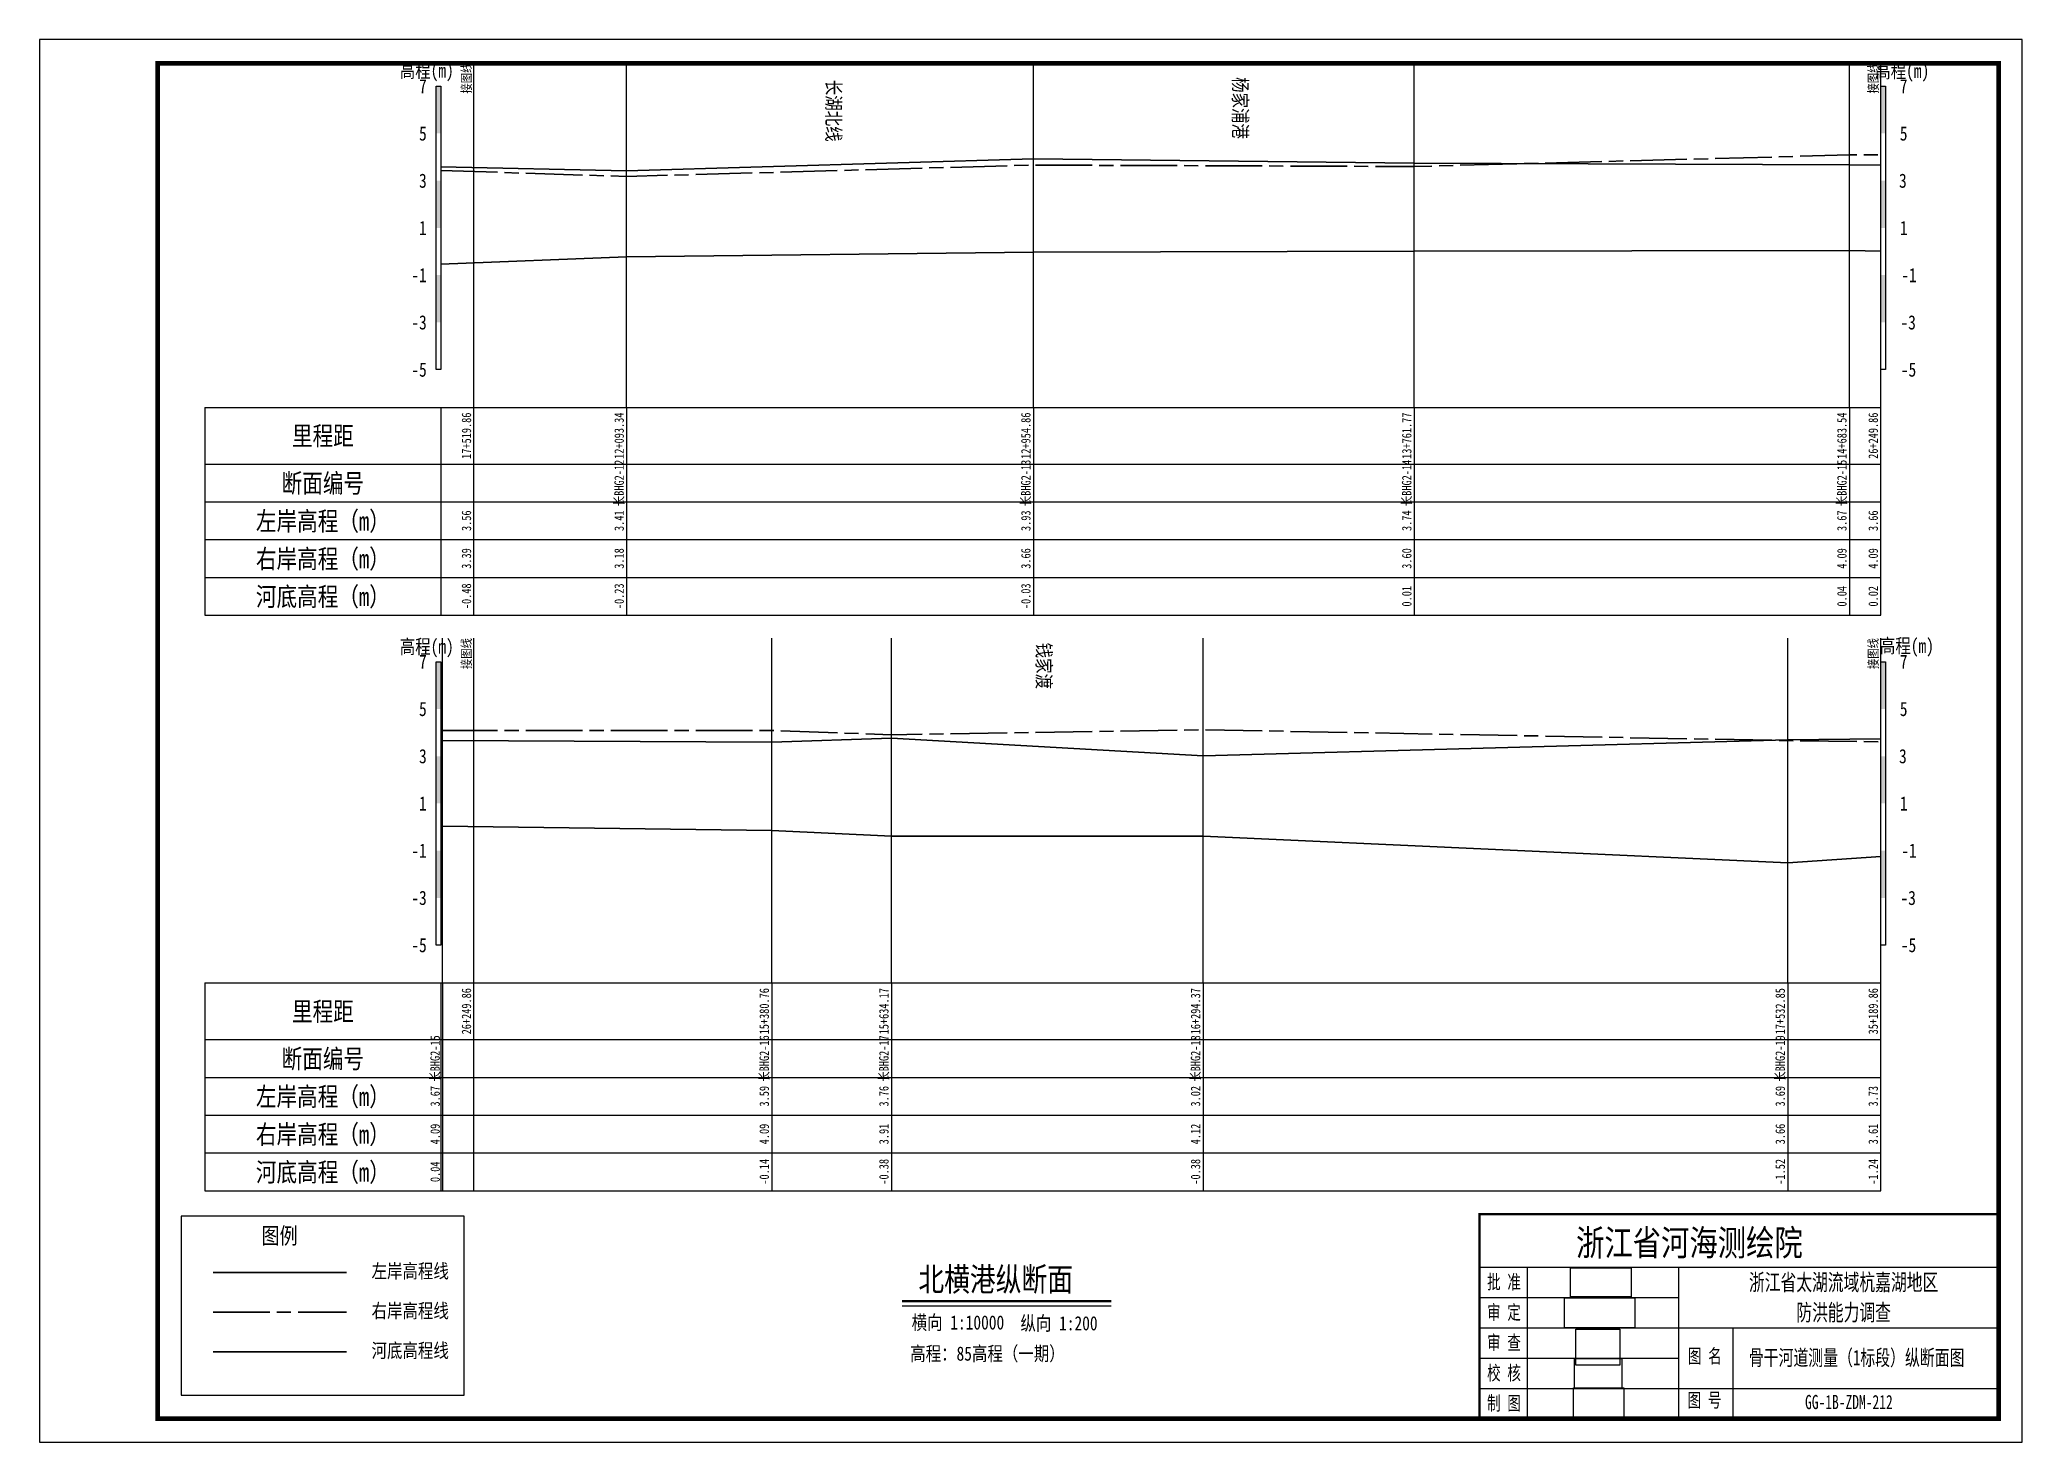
# Model space of a CAD drawing. Extents: x 529382 to 536292, y 3419671 to 3423811.
# Drawn here: x 534689.6 to 535109.6, y 3419671.3 to 3419968.3 of the extents above; entities that cross this region are included whole.
import ezdxf
from ezdxf.enums import TextEntityAlignment as Align

# ---------------------------------------------------------------- set-up
doc = ezdxf.new("R2010")
doc.units = 0
doc.header["$LTSCALE"] = 0.5
doc.linetypes.add('ACAD_ISO08W100', pattern=[36, 24, -3, 6, -3])
doc.layers.get('0').update_dxf_attribs({"linetype": 'CONTINUOUS'})
for name, color, linetype, lineweight in [('00右岸断面线', 5, 'ACAD_ISO08W100', 30), ('00左岸断面线', 6, 'CONTINUOUS', 30), ('00河底高程', 2, 'CONTINUOUS', 30), ('xxxx', 6, 'CONTINUOUS', 30)]:
    doc.layers.add(name, color=color, linetype=linetype, lineweight=lineweight)
for name, color, linetype in [('tab', 9, 'CONTINUOUS'), ('TEXT', 7, 'CONTINUOUS'), ('zdm1', 2, 'CONTINUOUS'), ('zh', 9, 'CONTINUOUS'), ('图框', 7, 'CONTINUOUS'), ('标注', 7, 'CONTINUOUS'), ('高程标尺', 3, 'CONTINUOUS')]:
    doc.layers.add(name, color=color, linetype=linetype)
doc.styles.add('HZ', font='fangsong_GB2312.ttf', dxfattribs={"width": 0.8})
doc.styles.add('tk2', font='fangsong_GB2312.ttf', dxfattribs={"width": 0.8})
doc.styles.add('交叉标注', font='fangsong_GB2312.ttf', dxfattribs={"width": 0.8})
picture_1 = doc.add_image_def('image1.tif', size_in_pixel=(413, 175))
picture_2 = doc.add_image_def('image2.tif', size_in_pixel=(364, 223))
picture_3 = doc.add_image_def('image3.tif', size_in_pixel=(379, 181))
picture_4 = doc.add_image_def('image4.tif', size_in_pixel=(244, 153))
picture_5 = doc.add_image_def('image5.tif', size_in_pixel=(332, 273))

msp = doc.modelspace()

# ---------------------------------------------------------------- texts
at = {"layer": 'tab', "color": 3, "style": 'HZ', "width": 0.8}
for s, p in [('17+519.86', (534781.6, 3419884.49)), ('12+093.34', (534813.95, 3419884.49)), ('12+954.86', (534900.1, 3419884.49)), ('13+761.77', (534980.79, 3419884.49)), ('14+683.54', (535072.97, 3419884.49)), ('26+249.86', (535079.6, 3419884.49)), ('长BHG2-12', (534813.95, 3419874.49)), ('长BHG2-13', (534900.1, 3419874.49)), ('长BHG2-14', (534980.79, 3419874.49)), ('长BHG2-15', (535072.97, 3419874.49)), ('3.56', (534781.6, 3419866.49)), ('3.41', (534813.95, 3419866.49)), ('3.93', (534900.1, 3419866.49)), ('3.74', (534980.79, 3419866.49)), ('3.67', (535072.97, 3419866.49)), ('3.66', (535079.6, 3419866.49)), ('3.39', (534781.6, 3419858.49)), ('3.18', (534813.95, 3419858.49)), ('3.66', (534900.1, 3419858.49)), ('3.60', (534980.79, 3419858.49)), ('4.09', (535072.97, 3419858.49)), ('4.09', (535079.6, 3419858.49)), ('-0.48', (534781.6, 3419850.49)), ('-0.23', (534813.95, 3419850.49)), ('-0.03', (534900.1, 3419850.49)), ('0.01', (534980.79, 3419850.49)), ('0.04', (535072.97, 3419850.49)), ('0.02', (535079.6, 3419850.49)), ('26+249.86', (534781.6, 3419762.63)), ('15+380.76', (534844.69, 3419762.63)), ('15+634.17', (534870.03, 3419762.63)), ('16+294.37', (534936.05, 3419762.63)), ('17+532.85', (535059.9, 3419762.63)), ('35+189.86', (535079.6, 3419762.63)), ('长BHG2-15', (534774.97, 3419752.63)), ('长BHG2-16', (534844.69, 3419752.63)), ('长BHG2-17', (534870.03, 3419752.63)), ('长BHG2-18', (534936.05, 3419752.63)), ('长BHG2-19', (535059.9, 3419752.63)), ('3.67', (534774.97, 3419744.63)), ('3.59', (534844.69, 3419744.63)), ('3.76', (534870.03, 3419744.63)), ('3.02', (534936.05, 3419744.63)), ('3.69', (535059.9, 3419744.63)), ('3.73', (535079.6, 3419744.63)), ('4.09', (534774.97, 3419736.63)), ('4.09', (534844.69, 3419736.63)), ('3.91', (534870.03, 3419736.63)), ('4.12', (534936.05, 3419736.63)), ('3.66', (535059.9, 3419736.63)), ('3.61', (535079.6, 3419736.63)), ('0.04', (534774.97, 3419728.63)), ('-0.14', (534844.69, 3419728.63)), ('-0.38', (534870.03, 3419728.63)), ('-0.38', (534936.05, 3419728.63)), ('-1.52', (535059.9, 3419728.63)), ('-1.24', (535079.6, 3419728.63))]:
    msp.add_text(s, height=2, rotation=90, dxfattribs=at).set_placement(p, align=Align.BOTTOM_CENTER)
for s, p in [('里程距', (534749.6, 3419884.49)), ('断面编号', (534749.6, 3419874.49)), ('左岸高程（m）', (534749.6, 3419866.49)), ('右岸高程（m）', (534749.6, 3419858.49)), ('河底高程（m）', (534749.6, 3419850.49)), ('里程距', (534749.6, 3419762.63)), ('断面编号', (534749.6, 3419752.63)), ('左岸高程（m）', (534749.6, 3419744.63)), ('右岸高程（m）', (534749.6, 3419736.63)), ('河底高程（m）', (534749.6, 3419728.63))]:
    msp.add_text(s, height=3.999, dxfattribs=at).set_placement(p, align=Align.MIDDLE)
at = {"layer": 'zh', "color": 3, "style": 'HZ', "width": 0.8}
for p in [(534781.6, 3419963.49), (535079.6, 3419963.49), (534781.6, 3419841.63), (535079.6, 3419841.63)]:
    msp.add_text('接图线', height=2, rotation=90, dxfattribs=at).set_placement(p, align=Align.BOTTOM_RIGHT)
at = {"layer": '图框', "color": 0, "style": 'HZ', "width": 0.8}
msp.add_text('北横港纵断面', height=5, dxfattribs=at).set_placement((534892.12, 3419705.94), align=Align.MIDDLE)
for s, p in [('横向 1:10000', (534874.32, 3419695.23)), ('纵向 1:200', (534897.37, 3419695.06)), ('高程：85高程（一期）', (534874.01, 3419688.64))]:
    msp.add_text(s, height=3, dxfattribs=at).set_placement(p)
at = {"layer": '标注', "linetype": 'Continuous', "style": '交叉标注', "width": 0.8}
for s, p in [('长湖北线', (534856.29, 3419959.86)), ('杨家浦港', (534942.45, 3419960.42)), ('钱家渡 ', (534900.85, 3419840.67))]:
    msp.add_text(s, height=3, rotation=270, dxfattribs=at).set_placement(p)
at = {"layer": '高程标尺', "style": 'HZ', "width": 0.8}
for p in [(534771.6, 3419960.33), (535084.16, 3419960.25), (534771.6, 3419838.34), (535085.15, 3419838.5)]:
    msp.add_text('高程(m)', height=3, dxfattribs=at).set_placement(p, align=Align.CENTER)
for s, p in [('7', (534771.6, 3419958.49)), ('7', (535085.28, 3419958.49)), ('5', (534771.6, 3419948.49)), ('5', (535085.28, 3419948.49)), ('3', (534771.6, 3419938.49)), ('3', (535085.11, 3419938.49)), ('1', (534771.6, 3419928.49)), ('1', (535085.32, 3419928.49)), ('-1', (534771.6, 3419918.49)), ('-1', (535087.21, 3419918.49)), ('-3', (534771.6, 3419908.49)), ('-3', (535087.05, 3419908.49)), ('-5', (534771.6, 3419898.49)), ('-5', (535087.13, 3419898.49)), ('7', (534771.6, 3419836.63)), ('7', (535085.28, 3419836.63)), ('5', (534771.6, 3419826.63)), ('5', (535085.28, 3419826.63)), ('3', (534771.6, 3419816.63)), ('3', (535085.11, 3419816.63)), ('1', (534771.6, 3419806.63)), ('1', (535085.32, 3419806.63)), ('-1', (534771.6, 3419796.63)), ('-1', (535087.21, 3419796.63)), ('-3', (534771.6, 3419786.63)), ('-3', (535087.05, 3419786.63)), ('-5', (534771.6, 3419776.63)), ('-5', (535087.13, 3419776.63))]:
    msp.add_text(s, height=3, dxfattribs=at).set_placement(p, align=Align.MIDDLE_RIGHT)

# ---------------------------------------------------------------- blocks, each defined once
blk = doc.blocks.new('A$C0B9647FD')
at = {"lineweight": 100, "const_width": 0.5}
blk.add_lwpolyline([(0, 43.28), (-110, 43.28), (-110, 0), (0, 0), (0, 43.28)], dxfattribs=at)
at = {"layer": 'TEXT', "color": 0}
for p, q in [((-110, 32.08, 0), (0, 32.08, 0)), ((-99.92, 32.08, 0), (-99.92, 6.42, 0)), ((-67.83, 32.08, 0), (-67.83, 6.42, 0)), ((-110, 25.67, 0), (-67.83, 25.67, 0)), ((-110, 19.25, 0), (-67.83, 19.25, 0)), ((-67.83, 19.25, 0), (0, 19.25, 0)), ((-56.35, 19.25, 0), (-56.35, 0, 0)), ((-110, 12.83, 0), (-67.83, 12.83, 0)), ((-110, 6.42, 0), (0, 6.42, 0)), ((-99.92, 6.42, 0), (-99.92, 0, 0)), ((-67.83, 6.42, 0), (-67.83, 0, 0))]:
    blk.add_line(p, q, dxfattribs=at)
at = {"layer": 'TEXT', "color": 7, "ltscale": 8, "style": 'tk2'}
for tag, p, height, width in [('浙江省水利水电技术咨询中心', (-89.53, 34.51, 0), 5.5, 0.8), ('批准', (-108.38, 27.45, 0), 3, 0.7), ('审定', (-108.38, 21.04, 0), 3, 0.7), ('审 查', (-108.38, 14.62, 0), 3, 0.7), ('图名', (-65.84, 11.75, 0), 3, 0.7), ('校 核', (-108.38, 8.2, 0), 3, 0.7), ('制 图', (-108.38, 1.79, 0), 3, 0.7), ('图号', (-65.89, 2.42, 0), 3, 0.7)]:
    blk.add_attdef(tag, p, '', height=height, dxfattribs=dict(at, width=width))
at = {"layer": 'TEXT', "color": 0, "style": 'tk2', "width": 0.7}
for tag, height, p in [('浙江省太湖流域杭嘉湖地区', 3.5, (-32.86, 28.9, -206.67)), ('防洪能力调查', 3.5, (-32.86, 22.5, -206.67)), ('骨干河道测量（*标段）水系图', 3.3, (-30.1, 12.93, -206.67)), ('HJH-01', 3, (-31.74, 3.53, -206.67))]:
    blk.add_attdef(tag, text='', height=height, dxfattribs=at).set_placement(p, align=Align.MIDDLE_CENTER)
blk = doc.blocks.new('A$C72737839')
at = {"linetype": 'Continuous'}
blk.add_lwpolyline([(59.94, 0), (59.94, 37.85), (0, 37.85)], dxfattribs=at)
at = {"linetype": 'Continuous', "flags": 128}
for points in [[(0, 37.85), (0, 0)], [(0, 0), (59.94, 0)]]:
    blk.add_lwpolyline(points, dxfattribs=at)
at = {"layer": '00右岸断面线', "color": 5, "lineweight": 30}
blk.add_line((6.73, 17.55), (35.02, 17.55), dxfattribs=at)
at = {"layer": '00河底高程', "color": 2, "lineweight": 30}
blk.add_line((6.73, 9.13), (35.02, 9.13), dxfattribs=at)
at = {"layer": 'xxxx', "color": 6, "lineweight": 30}
blk.add_line((6.73, 25.97), (35.02, 25.97), dxfattribs=at)
at = {"layer": 'tab', "color": 0, "style": 'HZ', "width": 0.8}
blk.add_text('图例', height=3.5, dxfattribs=at).set_placement((20.83, 33.8), align=Align.MIDDLE)
at = {"layer": 'zdm1', "linetype": 'Continuous', "style": 'HZ', "width": 0.8}
for s, p in [('左岸高程线', (48.5, 26.33)), ('右岸高程线', (48.5, 17.91)), ('河底高程线', (48.5, 9.49))]:
    blk.add_text(s, height=3, dxfattribs=at).set_placement(p, align=Align.MIDDLE)

# ---------------------------------------------------------------- linework, layer by layer
at = {"layer": '00右岸断面线', "flags": 128}
for points in [[(534774.6, 3419940.64), (534813.95, 3419939.39), (534900.1, 3419941.79), (534980.79, 3419941.49), (535072.97, 3419943.94), (535079.6, 3419943.94)], [(534774.6, 3419822.07), (534774.97, 3419822.08), (534844.69, 3419822.08), (534870.03, 3419821.18), (534936.05, 3419822.23), (535059.9, 3419819.93), (535079.6, 3419819.67)]]:
    msp.add_lwpolyline(points, dxfattribs=at)
at = {"layer": '00左岸断面线', "flags": 128}
for points in [[(534774.6, 3419941.44), (534813.95, 3419940.54), (534900.1, 3419943.14), (534980.79, 3419942.19), (535072.97, 3419941.84), (535079.6, 3419941.8)], [(534774.6, 3419819.98), (534774.97, 3419819.98), (534844.69, 3419819.58), (534870.03, 3419820.43), (534936.05, 3419816.73), (535059.9, 3419820.08), (535079.6, 3419820.28)]]:
    msp.add_lwpolyline(points, dxfattribs=at)
at = {"layer": '00河底高程', "flags": 128}
for points in [[(534774.6, 3419920.8), (534813.95, 3419922.34), (534900.1, 3419923.34), (534980.79, 3419923.54), (535072.97, 3419923.69), (535079.6, 3419923.6)], [(534774.6, 3419801.83), (534774.97, 3419801.83), (534844.69, 3419800.93), (534870.03, 3419799.73), (534936.05, 3419799.73), (535059.9, 3419794.03), (535079.6, 3419795.41)]]:
    msp.add_lwpolyline(points, dxfattribs=at)
at = {"layer": 'tab'}
for p, q in [((534724.6, 3419890.49), (535079.6, 3419890.49)), ((534724.6, 3419890.49), (534724.6, 3419846.49)), ((534774.6, 3419890.49), (534774.6, 3419846.49)), ((534781.6, 3419846.49), (534781.6, 3419890.49)), ((534813.95, 3419890.49), (534813.95, 3419846.49)), ((534900.1, 3419890.49), (534900.1, 3419846.49)), ((534980.79, 3419890.49), (534980.79, 3419846.49)), ((535072.97, 3419890.49), (535072.97, 3419846.49)), ((535079.6, 3419846.49), (535079.6, 3419890.49)), ((534724.6, 3419878.49), (535079.6, 3419878.49)), ((534724.6, 3419870.49), (535079.6, 3419870.49)), ((534724.6, 3419862.49), (535079.6, 3419862.49)), ((534724.6, 3419854.49), (535079.6, 3419854.49)), ((534724.6, 3419846.49), (535079.6, 3419846.49)), ((534724.6, 3419768.63), (535079.6, 3419768.63)), ((534724.6, 3419768.63), (534724.6, 3419724.63)), ((534774.6, 3419768.63), (534774.6, 3419724.63)), ((534774.97, 3419768.63), (534774.97, 3419724.63)), ((534781.6, 3419724.63), (534781.6, 3419768.63)), ((534844.69, 3419768.63), (534844.69, 3419724.63)), ((534870.03, 3419768.63), (534870.03, 3419724.63)), ((534936.05, 3419768.63), (534936.05, 3419724.63)), ((535059.9, 3419768.63), (535059.9, 3419724.63)), ((535079.6, 3419724.63), (535079.6, 3419768.63)), ((534724.6, 3419756.63), (535079.6, 3419756.63)), ((534724.6, 3419748.63), (535079.6, 3419748.63)), ((534724.6, 3419740.63), (535079.6, 3419740.63)), ((534724.6, 3419732.63), (535079.6, 3419732.63)), ((534724.6, 3419724.63), (535079.6, 3419724.63))]:
    msp.add_line(p, q, dxfattribs=at)
at = {"layer": 'zh'}
for p, q in [((534781.6, 3419890.49), (534781.6, 3419963.49)), ((535079.6, 3419890.49), (535079.6, 3419963.49)), ((534781.6, 3419768.63), (534781.6, 3419841.63)), ((535079.6, 3419768.63), (535079.6, 3419841.63))]:
    msp.add_line(p, q, dxfattribs=at)
at = {"layer": 'zh', "color": 6}
for p, q in [((534813.95, 3419890.49), (534813.95, 3419963.49)), ((534900.1, 3419890.49), (534900.1, 3419963.49)), ((534980.79, 3419890.49), (534980.79, 3419963.49)), ((535072.97, 3419890.49), (535072.97, 3419963.49)), ((534774.97, 3419768.63), (534774.97, 3419841.63)), ((534844.69, 3419768.63), (534844.69, 3419841.63)), ((534870.03, 3419768.63), (534870.03, 3419841.63)), ((534936.05, 3419768.63), (534936.05, 3419841.63)), ((535059.9, 3419768.63), (535059.9, 3419841.63))]:
    msp.add_line(p, q, dxfattribs=at)
at = {"layer": '图框', "flags": 128}
msp.add_lwpolyline([(534689.6, 3419671.35), (535109.6, 3419671.35), (535109.6, 3419968.35), (534689.6, 3419968.35)], close=True, dxfattribs=at)
at = {"layer": '图框', "const_width": 1, "flags": 128}
msp.add_lwpolyline([(534714.6, 3419676.35), (535104.6, 3419676.35), (535104.6, 3419963.35), (534714.6, 3419963.35)], close=True, dxfattribs=at)
at = {"layer": '图框', "color": 0, "const_width": 0.5, "flags": 128}
msp.add_lwpolyline([(534872.28, 3419701.24), (534916.62, 3419701.24)], dxfattribs=at)
at = {"layer": '图框', "color": 0, "flags": 128}
msp.add_lwpolyline([(534872.28, 3419700.24), (534916.62, 3419700.24)], dxfattribs=at)
at = {"layer": '高程标尺', "flags": 128}
for points in [[(534773.6, 3419898.49), (534773.6, 3419958.49), (534774.6, 3419958.49), (534774.6, 3419898.49)], [(535079.6, 3419898.49), (535079.6, 3419958.49), (535080.6, 3419958.49), (535080.6, 3419898.49)], [(534773.6, 3419776.63), (534773.6, 3419836.63), (534774.6, 3419836.63), (534774.6, 3419776.63)], [(535079.6, 3419776.63), (535079.6, 3419836.63), (535080.6, 3419836.63), (535080.6, 3419776.63)]]:
    msp.add_lwpolyline(points, close=True, dxfattribs=at)
at = {"layer": '高程标尺'}
for points in [[(534773.6, 3419948.49), (534774.6, 3419948.49), (534773.6, 3419958.49), (534774.6, 3419958.49)], [(535079.6, 3419948.49), (535080.6, 3419948.49), (535079.6, 3419958.49), (535080.6, 3419958.49)], [(534773.6, 3419928.49), (534774.6, 3419928.49), (534773.6, 3419938.49), (534774.6, 3419938.49)], [(535079.6, 3419928.49), (535080.6, 3419928.49), (535079.6, 3419938.49), (535080.6, 3419938.49)], [(534773.6, 3419908.49), (534774.6, 3419908.49), (534773.6, 3419918.49), (534774.6, 3419918.49)], [(535079.6, 3419908.49), (535080.6, 3419908.49), (535079.6, 3419918.49), (535080.6, 3419918.49)], [(534773.6, 3419826.63), (534774.6, 3419826.63), (534773.6, 3419836.63), (534774.6, 3419836.63)], [(535079.6, 3419826.63), (535080.6, 3419826.63), (535079.6, 3419836.63), (535080.6, 3419836.63)], [(534773.6, 3419806.63), (534774.6, 3419806.63), (534773.6, 3419816.63), (534774.6, 3419816.63)], [(535079.6, 3419806.63), (535080.6, 3419806.63), (535079.6, 3419816.63), (535080.6, 3419816.63)], [(534773.6, 3419786.63), (534774.6, 3419786.63), (534773.6, 3419796.63), (534774.6, 3419796.63)], [(535079.6, 3419786.63), (535080.6, 3419786.63), (535079.6, 3419796.63), (535080.6, 3419796.63)]]:
    msp.add_solid(points, dxfattribs=at)

# ---------------------------------------------------------------- block references
at = {"layer": '图框', "linetype": 'Continuous'}
msp.add_blockref('A$C0B9647FD', (535104.6, 3419676.35), dxfattribs=at).add_auto_attribs({'图号': '图 号', '图名': '图 名', '批准': '批 准', '校 核': '校 核', '审 查': '审 查', '审定': '审 定', '制 图': '制 图', '浙江省水利水电技术咨询中心': '浙江省河海测绘院', 'HJH-01': 'GG-1B-ZDM-212', '骨干河道测量（*标段）水系图': '骨干河道测量（1标段）纵断面图', '浙江省太湖流域杭嘉湖地区': '浙江省太湖流域杭嘉湖地区', '防洪能力调查': '防洪能力调查'})
msp.add_blockref('A$C72737839', (534719.6, 3419681.35), dxfattribs=at)

msp.set_redraw_order([(e.dxf.handle, doc.entitydb.next_handle()) for e in msp.query("TEXT MTEXT ATTDEF DIMENSION ARC_DIMENSION")])  # texts and dimensions are drawn at this point

# ---------------------------------------------------------------- pictures from other files: only their frames are drawn
at = {"linetype": 'Continuous'}
image = msp.add_image(picture_3, insert=(535013.91, 3419702.14), size_in_units=(12.82, 6.12), dxfattribs=at)
image.dxf.flags = 15
image = msp.add_image(picture_1, insert=(535012.62, 3419695.6, 0), size_in_units=(14.89, 6.31), dxfattribs=at)
image.dxf.flags = 15
image = msp.add_image(picture_5, insert=(535015.01, 3419687.67), size_in_units=(9.33, 7.67), dxfattribs=at)
image.dxf.flags = 15
image = msp.add_image(picture_4, insert=(535014.72, 3419682.8), size_in_units=(10.01, 6.28), dxfattribs=at)
image.dxf.flags = 15
image = msp.add_image(picture_2, insert=(535014.54, 3419676.36), size_in_units=(10.62, 6.51), dxfattribs=at)
image.dxf.flags = 15

doc.saveas('drawing.dxf')
